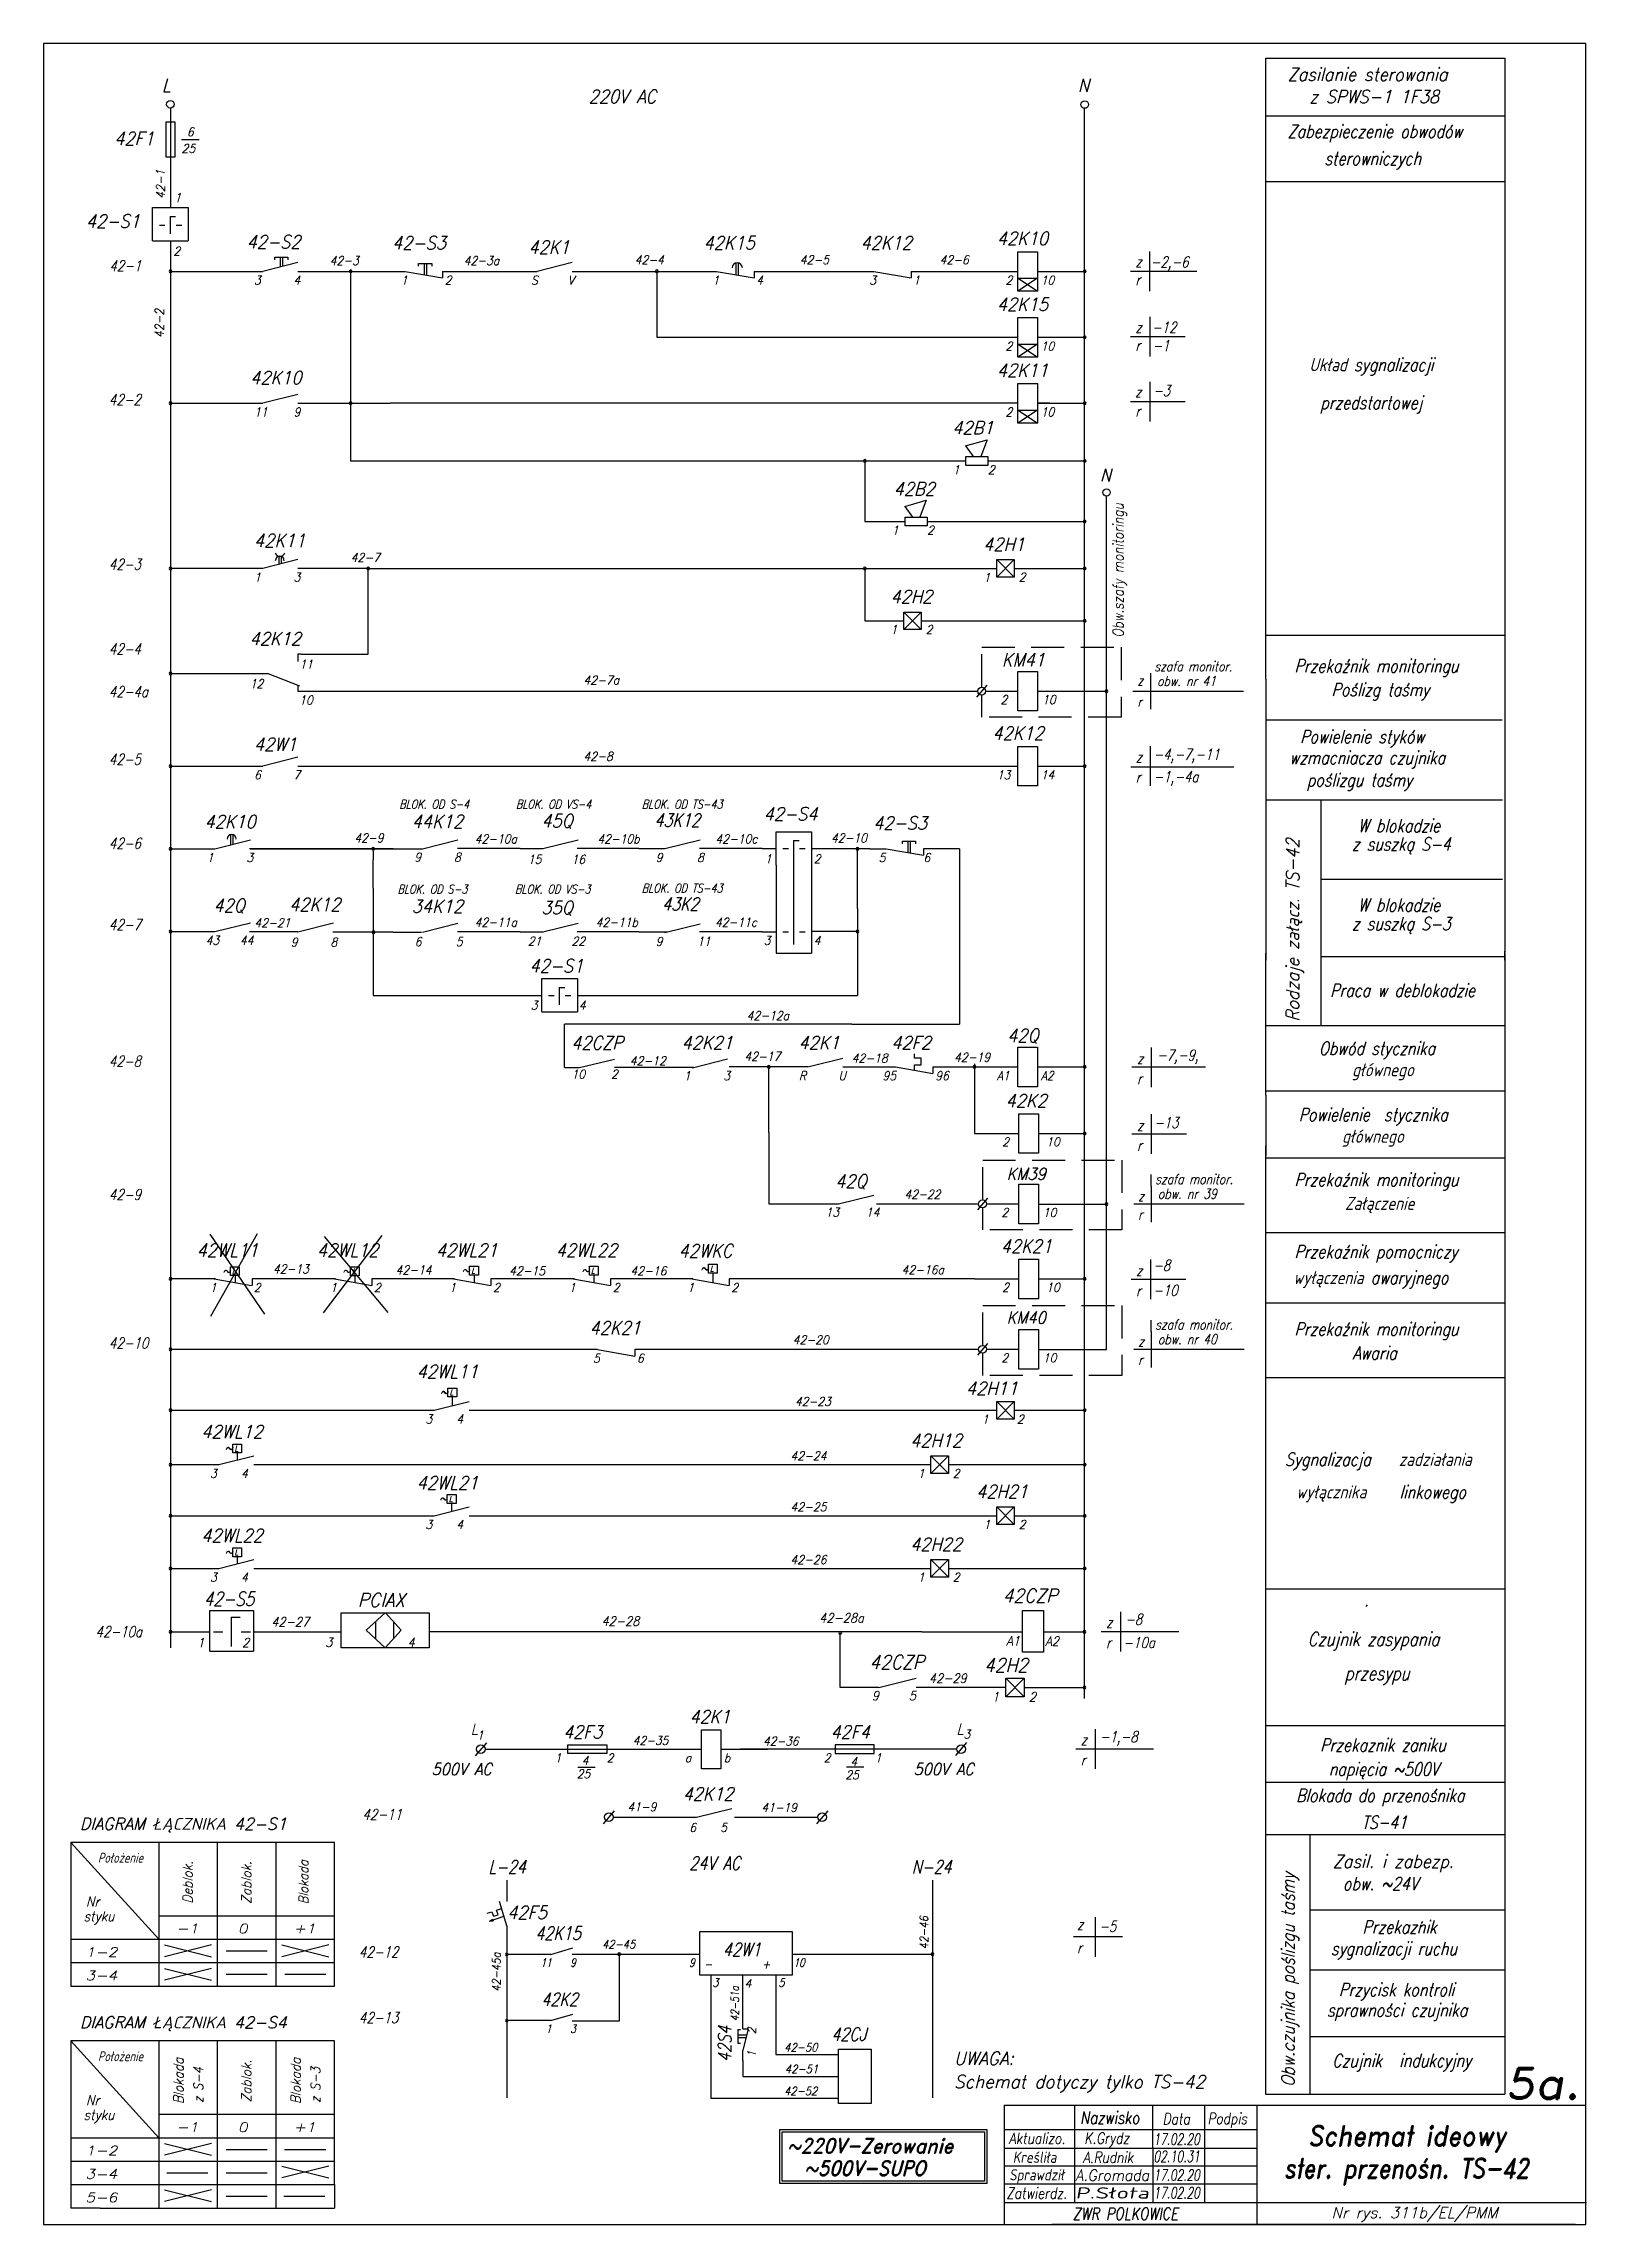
# Model space of a CAD drawing. Extents: x 0 to 1645, y 0 to 420.
# Drawn here: x 0 to 297.1, y 0 to 420 of the extents above; entities outside this region: 2.
import ezdxf
from ezdxf.enums import TextEntityAlignment as Align

# ---------------------------------------------------------------- set-up
doc = ezdxf.new("R2010")
doc.units = 0
doc.header["$MEASUREMENT"] = 0
doc.linetypes.add('DASHED2', pattern=[9.525, 6.35, -3.175])
doc.layers.get('0').update_dxf_attribs({"linetype": 'CONTINUOUS'})
doc.layers.add('LINIE', color=4, linetype='CONTINUOUS')
doc.layers.add('STYKI', color=4, linetype='CONTINUOUS')
doc.styles.add('ROMAND', font='romand', dxfattribs={"width": 0.9, "oblique": 15, "height": 3.5})
doc.styles.add('ROMANS', font='romans', dxfattribs={"width": 0.9, "oblique": 15, "height": 1.5})

msp = doc.modelspace()

# ---------------------------------------------------------------- texts
at = {"color": 7, "lineweight": 30}
for s, height, style, oblique, width, p in [('L', 2.54, 'ROMAND', 15, 0.9, (22.79, 410.69)), ('N', 2.54, 'ROMAND', 15, 0.9, (199.15, 410.69)), ('Zasilanie sterowania', 2.508, 'ROMANS', 15, 0.9, (239.58, 412.81)), ('220V AC', 2.539, 'ROMAND', 15, 0.9, (104.95, 408.56)), ('z SPWS-1 1F38', 2.508, 'ROMANS', 15, 0.9, (243.76, 408.54)), ('6', 1.69, 'ROMANS', 15, 0.9, (27.59, 402.17)), ('Zabezpieczenie obwodów', 2.508, 'ROMANS', 15, 0.8, (239.58, 401.84)), ('42F1', 2.539, 'ROMAND', 15, 0.9, (13.61, 400.47)), ('25', 1.693, 'ROMANS', 15, 0.9, (26.57, 398.97)), ('sterowniczych', 2.508, 'ROMANS', 15, 0.8, (246.67, 396.62)), ('1', 1.69, 'ROMANS', 15, 0.9, (25.16, 389.49)), ('42-S1', 2.539, 'ROMAND', 15, 0.9, (8.14, 384.54)), ('42-S2', 2.539, 'ROMAND', 15, 0.9, (39.09, 380.55)), ('42-S3', 2.539, 'ROMAND', 15, 0.9, (67.09, 380.37)), ('42K15', 2.539, 'ROMAND', 15, 0.9, (127.08, 380.37)), ('42K12', 2.539, 'ROMAND', 15, 0.9, (157.32, 380.37)), ('42K10', 2.539, 'ROMAND', 15, 0.9, (183.56, 381.22)), ('42-1', 2.09, 'ROMANS', 15, 0.8, (12.65, 376.15)), ('2', 1.69, 'ROMANS', 15, 0.9, (24.99, 379.2)), ('42-3', 1.693, 'ROMANS', 15, 0.9, (55.08, 377.35)), ('42-3a', 1.693, 'ROMANS', 15, 0.9, (80.89, 377.35)), ('42K1', 2.539, 'ROMAND', 15, 0.9, (93.36, 379.52)), ('42-4', 1.693, 'ROMANS', 15, 0.9, (113.84, 377.53)), ('42-5', 1.693, 'ROMANS', 15, 0.9, (145.64, 377.53)), ('42-6', 1.693, 'ROMANS', 15, 0.9, (172.55, 377.53)), ('z', 2.09, 'ROMANS', 15, 0.8, (210.28, 376.94)), ('-2,-6', 2.09, 'ROMANS', 15, 0.8, (213.19, 376.9)), ('3', 1.69, 'ROMANS', 15, 0.9, (40.51, 373.6)), ('4', 1.69, 'ROMANS', 15, 0.9, (48.13, 373.6)), ('1', 1.69, 'ROMANS', 15, 0.9, (68.78, 373.6)), ('2', 1.69, 'ROMANS', 15, 0.9, (77.25, 373.6)), ('S', 1.69, 'ROMANS', 15, 0.9, (93.87, 373.6)), ('V', 1.69, 'ROMANS', 15, 0.9, (100.97, 373.6)), ('1', 1.69, 'ROMANS', 15, 0.9, (128.78, 373.6)), ('4', 1.69, 'ROMANS', 15, 0.9, (137.24, 373.6)), ('3', 1.69, 'ROMANS', 15, 0.9, (159.01, 373.6)), ('1', 1.69, 'ROMANS', 15, 0.9, (167.48, 373.6)), ('2', 1.69, 'ROMANS', 15, 0.9, (185.25, 373.6)), ('10', 1.693, 'ROMANS', 15, 0.9, (192.02, 373.6)), ('r', 2.09, 'ROMANS', 15, 0.8, (210.28, 373.47)), ('42K15', 2.539, 'ROMAND', 15, 0.9, (183.56, 368.52)), ('z', 2.09, 'ROMANS', 15, 0.8, (210.28, 364.3)), ('-12', 2.09, 'ROMANS', 15, 0.8, (213.42, 364.3)), ('2', 1.69, 'ROMANS', 15, 0.9, (185.25, 360.9)), ('10', 1.693, 'ROMANS', 15, 0.9, (192.02, 360.9)), ('r', 2.09, 'ROMANS', 15, 0.8, (210.28, 360.83)), ('-1', 2.09, 'ROMANS', 15, 0.8, (213.52, 360.78)), ('42K11', 2.539, 'ROMAND', 15, 0.9, (183.56, 355.82)), ('Układ sygnalizacji', 2.508, 'ROMANS', 15, 0.8, (243.76, 356.91)), ('42K10', 2.539, 'ROMAND', 15, 0.9, (39.78, 354.4)), ('z', 2.09, 'ROMANS', 15, 0.8, (210.17, 351.88)), ('-3', 2.09, 'ROMANS', 15, 0.8, (213.64, 352.11)), ('42-2', 2.09, 'ROMANS', 15, 0.8, (12.57, 350.4)), ('11', 1.693, 'ROMANS', 15, 0.9, (40.51, 348.21)), ('9', 1.69, 'ROMANS', 15, 0.9, (48.13, 348.21)), ('2', 1.69, 'ROMANS', 15, 0.9, (185.25, 348.21)), ('10', 1.693, 'ROMANS', 15, 0.9, (192.02, 348.21)), ('r', 2.09, 'ROMANS', 15, 0.8, (210.28, 348.2)), ('przedstartowej', 2.508, 'ROMANS', 15, 0.8, (245.85, 349.59)), ('42B1', 2.539, 'ROMAND', 15, 0.9, (174.99, 344.76)), ('1    ', 1.693, 'ROMANS', 15, 0.9, (175.09, 337.08)), ('2', 1.69, 'ROMANS', 15, 0.9, (181.86, 337.08)), ('N', 2.43, 'ROMAND', 15, 0.9, (203.45, 335.65)), ('42B2', 2.539, 'ROMAND', 15, 0.9, (163.7, 332.98)), ('42K11', 2.539, 'ROMAND', 15, 0.9, (40.51, 323.03)), ('1    ', 1.693, 'ROMANS', 15, 0.9, (163.37, 325.43)), ('2', 1.69, 'ROMANS', 15, 0.9, (170.14, 325.43)), ('42H1', 2.539, 'ROMAND', 15, 0.9, (180.91, 322.31)), ('42-3', 2.09, 'ROMANS', 15, 0.8, (12.57, 318.68)), ('42-7', 1.693, 'ROMANS', 15, 0.9, (59.13, 320.2)), ('1', 1.69, 'ROMANS', 15, 0.9, (40.51, 316.39)), ('3', 1.69, 'ROMANS', 15, 0.9, (48.13, 316.39)), ('1    ', 1.693, 'ROMANS', 15, 0.9, (181.02, 316.32)), ('2', 1.69, 'ROMANS', 15, 0.9, (187.79, 316.39)), ('42H2', 2.539, 'ROMAND', 15, 0.9, (163.1, 312.23)), ('42K12', 2.539, 'ROMAND', 15, 0.9, (39.66, 304.12)), ('1    ', 1.693, 'ROMANS', 15, 0.9, (163.1, 306.3)), ('2', 1.69, 'ROMANS', 15, 0.9, (169.87, 306.3)), ('42-4', 2.09, 'ROMANS', 15, 0.8, (12.57, 302.38)), ('KM41', 2.539, 'ROMAND', 15, 0.9, (184.51, 300.06)), ('11', 1.693, 'ROMANS', 15, 0.9, (49.26, 299.64)), ('42-7a', 1.693, 'ROMANS', 15, 0.9, (103.98, 296.57)), ('szafa monitor.', 1.9, 'ROMANS', 15, 0.8, (213.92, 299.11)), ('Przekaźnik monitoringu', 2.508, 'ROMANS', 15, 0.8, (240.9, 298.91)), ('42-4a', 2.09, 'ROMANS', 15, 0.8, (12.57, 294.13)), ('12', 1.693, 'ROMANS', 15, 0.9, (39.7, 295.88)), ('10', 1.69, 'ROMANS', 15, 0.9, (49.22, 292.73)), ('2', 1.69, 'ROMANS', 15, 0.9, (184.3, 292.81)), ('10', 1.693, 'ROMANS', 15, 0.9, (192.29, 292.81)), ('z', 1.9, 'ROMANS', 15, 0.8, (210.64, 296.38)), ('obw. nr 41', 1.9, 'ROMANS', 15, 0.8, (214.43, 296.29)), ('Poślizg taśmy', 2.508, 'ROMANS', 15, 0.8, (248.02, 294.33)), ('r', 1.9, 'ROMANS', 15, 0.8, (210.64, 292.31)), ('42W1', 2.539, 'ROMAND', 15, 0.9, (40.51, 283.79)), ('42K12', 2.539, 'ROMAND', 15, 0.9, (182.71, 285.94)), ('Powielenie styków', 2.508, 'ROMANS', 15, 0.8, (241.98, 285.29)), ('42-5', 2.09, 'ROMANS', 15, 0.8, (12.57, 281.13)), ('42-8', 1.693, 'ROMANS', 15, 0.9, (103.98, 281.89)), ('z', 2.09, 'ROMANS', 15, 0.8, (210.34, 281.55)), ('-4,-7,-11', 2.09, 'ROMANS', 15, 0.8, (213.74, 282.06)), ('wzmacniacza czujnika', 2.508, 'ROMANS', 15, 0.8, (239.9, 281.23)), ('6', 1.69, 'ROMANS', 15, 0.9, (40.54, 278.32)), ('7', 1.69, 'ROMANS', 15, 0.9, (48.13, 278.32)), ('13', 1.693, 'ROMANS', 15, 0.9, (183.56, 278.32)), ('14', 1.693, 'ROMANS', 15, 0.9, (192.02, 278.32)), ('r', 2.09, 'ROMANS', 15, 0.8, (210.34, 277.7)), ('-1,-4a', 2.09, 'ROMANS', 15, 0.8, (213.74, 277.76)), ('poślizgu taśmy', 2.508, 'ROMANS', 15, 0.8, (243.27, 276.93)), ('BLOK. OD S-4', 1.6929, 'ROMANS', 15, 0.8, (68.48, 272.67)), ('BLOK. OD VS-4', 1.6929, 'ROMANS', 15, 0.8, (90.95, 272.67)), ('BLOK. OD TS-43', 1.6929, 'ROMANS', 15, 0.8, (115.2, 272.67)), ('42K10', 2.539, 'ROMAND', 15, 0.9, (30.96, 268.89)), ('44K12', 2.539, 'ROMAND', 15, 0.9, (70.88, 268.93)), ('45Q', 2.539, 'ROMAND', 15, 0.9, (95.85, 269.06)), ('43K12', 2.539, 'ROMAND', 15, 0.8, (117.62, 269.19)), ('42-S4', 2.539, 'ROMAND', 15, 0.9, (138.65, 270.37)), ('42-S3', 2.539, 'ROMAND', 15, 0.9, (159.74, 268.62)), ('W blokadzie ', 2.508, 'ROMANS', 15, 0.8, (253.11, 268.12)), ('42-6', 2.09, 'ROMANS', 15, 0.8, (12.57, 264.94)), ('42-9', 1.693, 'ROMANS', 15, 0.9, (59.83, 266.17)), ('42-10a', 1.693, 'ROMANS', 15, 0.9, (83, 265.98)), ('42-10b', 1.693, 'ROMANS', 15, 0.9, (106.63, 265.98)), ('42-10c', 1.693, 'ROMANS', 15, 0.9, (129.38, 265.98)), ('42-10', 1.693, 'ROMANS', 15, 0.9, (151.64, 266.17)), ('z suszką S-4 ', 2.508, 'ROMANS', 15, 0.8, (251.96, 264.57)), ('1', 1.69, 'ROMANS', 15, 0.9, (31.43, 262.4)), ('3', 1.69, 'ROMANS', 15, 0.9, (39.05, 262.4)), ('9', 1.69, 'ROMANS', 15, 0.9, (71.38, 262.46)), ('8', 1.69, 'ROMANS', 15, 0.9, (79.04, 262.46)), ('15', 1.693, 'ROMANS', 15, 0.9, (93.25, 262.05)), ('16', 1.693, 'ROMANS', 15, 0.9, (101.66, 262.05)), ('9', 1.69, 'ROMANS', 15, 0.9, (117.88, 262.41)), ('8', 1.69, 'ROMANS', 15, 0.9, (125.85, 262.41)), ('1', 1.69, 'ROMANS', 15, 0.9, (138.91, 262.14)), ('2', 1.69, 'ROMANS', 15, 0.9, (148.31, 262.14)), ('5', 1.69, 'ROMANS', 15, 0.9, (160.81, 262.4)), ('6', 1.69, 'ROMANS', 15, 0.9, (169.43, 262.4)), ('BLOK. OD S-3', 1.6929, 'ROMANS', 15, 0.8, (68.15, 256.32)), ('BLOK. OD VS-3', 1.6929, 'ROMANS', 15, 0.8, (90.8, 256.32)), ('BLOK. OD TS-43', 1.6929, 'ROMANS', 15, 0.8, (115.2, 256.51)), ('42Q', 2.539, 'ROMAND', 15, 0.9, (32.68, 252.75)), ('42K12', 2.539, 'ROMAND', 15, 0.9, (47.28, 252.93)), ('34K12', 2.539, 'ROMAND', 15, 0.9, (70.88, 252.58)), ('35Q', 2.539, 'ROMAND', 15, 0.9, (95.85, 252.33)), ('43K2', 2.539, 'ROMAND', 15, 0.8, (119.1, 253.03)), ('W blokadzie ', 2.508, 'ROMANS', 15, 0.8, (253.11, 252.84)), ('42-7', 2.09, 'ROMANS', 15, 0.8, (12.57, 249.26)), ('43', 1.693, 'ROMANS', 15, 0.9, (31.2, 246.45)), ('44', 1.693, 'ROMANS', 15, 0.9, (37.8, 246.45)), ('42-21', 1.693, 'ROMANS', 15, 0.9, (40.6, 249.83)), ('6', 1.69, 'ROMANS', 15, 0.9, (71.46, 246.19)), ('5', 1.69, 'ROMANS', 15, 0.9, (79.38, 246.19)), ('42-11a', 1.693, 'ROMANS', 15, 0.9, (83, 249.92)), ('21', 1.693, 'ROMANS', 15, 0.9, (93.25, 246.29)), ('22', 1.693, 'ROMANS', 15, 0.9, (101.66, 246.29)), ('42-11b', 1.693, 'ROMANS', 15, 0.9, (106.3, 249.92)), ('9', 1.69, 'ROMANS', 15, 0.9, (117.88, 246.25)), ('11', 1.693, 'ROMANS', 15, 0.9, (125.85, 246.25)), ('42-11c', 1.693, 'ROMANS', 15, 0.9, (129.29, 249.92)), ('3', 1.69, 'ROMANS', 15, 0.9, (138.66, 246.44)), ('4', 1.69, 'ROMANS', 15, 0.9, (148.31, 246.44)), ('z suszką S-3', 2.508, 'ROMANS', 15, 0.8, (251.96, 249.24)), ('9', 1.69, 'ROMANS', 15, 0.9, (47.59, 246.1)), ('8', 1.69, 'ROMANS', 15, 0.9, (55.24, 246.1)), ('42-S1', 2.539, 'ROMAND', 15, 0.9, (93.55, 241.13)), ('3', 1.69, 'ROMANS', 15, 0.9, (93.81, 233.95)), ('4', 1.69, 'ROMANS', 15, 0.9, (103.08, 233.95)), ('Praca w deblokadzie ', 2.508, 'ROMANS', 15, 0.8, (247.72, 236.41)), ('42-12a', 1.693, 'ROMANS', 15, 0.9, (135.4, 231.94)), ('42CZP', 2.539, 'ROMAND', 15, 0.9, (101.58, 226.29)), ('42K21', 2.539, 'ROMAND', 15, 0.9, (122.85, 226.31)), ('42K1', 2.539, 'ROMAND', 15, 0.9, (145.35, 226.31)), ('42F2', 2.539, 'ROMAND', 15, 0.9, (163.24, 226.31)), ('42Q', 2.539, 'ROMAND', 15, 0.9, (185.56, 227.7)), ('Obwód stycznika', 2.508, 'ROMANS', 15, 0.8, (245.6, 225.25)), ('42-8', 2.09, 'ROMANS', 15, 0.8, (12.57, 222.97)), ('42-12', 1.693, 'ROMANS', 15, 0.9, (112.9, 223.25)), ('42-17', 1.693, 'ROMANS', 15, 0.9, (134.96, 224.1)), ('42-18', 1.693, 'ROMANS', 15, 0.9, (155.62, 223.77)), ('42-19', 1.693, 'ROMANS', 15, 0.9, (175.36, 223.93)), ('z', 2.09, 'ROMANS', 15, 0.8, (210.56, 223.5)), ('-7,-9,', 2.09, 'ROMANS', 15, 0.8, (214.41, 224.15)), ('głównego', 2.508, 'ROMANS', 15, 0.8, (251.99, 221.12)), ('10', 1.693, 'ROMANS', 15, 0.9, (101.66, 220.68)), ('2', 1.69, 'ROMANS', 15, 0.9, (109.28, 220.68)), ('1', 1.69, 'ROMANS', 15, 0.9, (123.27, 220.38)), ('3', 1.69, 'ROMANS', 15, 0.9, (130.89, 220.38)), ('R', 1.69, 'ROMANS', 15, 0.9, (145.47, 220.38)), ('U', 1.69, 'ROMANS', 15, 0.9, (153.09, 220.38)), ('95', 1.693, 'ROMANS', 15, 0.9, (161.55, 220.38)), ('96', 1.693, 'ROMANS', 15, 0.9, (171.71, 220.38)), ('A1', 1.693, 'ROMANS', 15, 0.9, (183.56, 220.38)), ('A2', 1.693, 'ROMANS', 15, 0.9, (192.02, 220.38)), ('r', 2.09, 'ROMANS', 15, 0.8, (210.56, 219.62)), ('42K2', 2.539, 'ROMAND', 15, 0.9, (185.25, 215.14)), ('Powielenie  stycznika', 2.508, 'ROMANS', 15, 0.8, (241.69, 212.48)), ('z', 2.09, 'ROMANS', 15, 0.8, (210.56, 210.64)), ('-13', 2.09, 'ROMANS', 15, 0.8, (213.84, 211.15)), ('głównego', 2.508, 'ROMANS', 15, 0.8, (250.05, 208.31)), ('2', 1.69, 'ROMANS', 15, 0.9, (184.61, 207.63)), ('10', 1.693, 'ROMANS', 15, 0.9, (193.08, 207.63)), ('r', 2.09, 'ROMANS', 15, 0.8, (210.56, 206.76)), ('42Q', 2.539, 'ROMAND', 15, 0.9, (152.44, 199.64)), ('KM39', 2.308, 'ROMAND', 15, 0.9, (185.44, 201.16)), ('szafa monitor.', 1.9, 'ROMANS', 15, 0.8, (214.08, 200.35)), ('Przekaźnik monitoringu', 2.508, 'ROMANS', 15, 0.8, (240.9, 199.95)), ('42-9', 2.09, 'ROMANS', 15, 0.8, (12.57, 197.29)), ('42-22', 1.693, 'ROMANS', 15, 0.9, (165.79, 197.54)), ('z', 1.9, 'ROMANS', 15, 0.8, (210.8, 197.08)), ('obw. nr 39', 1.9, 'ROMANS', 15, 0.8, (214.59, 197.53)), ('Załączenie', 2.508, 'ROMANS', 15, 0.8, (250.62, 195.38)), ('13', 1.693, 'ROMANS', 15, 0.9, (150.58, 194.09)), ('14', 1.693, 'ROMANS', 15, 0.9, (158.36, 194.09)), ('2', 1.69, 'ROMANS', 15, 0.9, (184.46, 194.05)), ('10', 1.693, 'ROMANS', 15, 0.9, (192.44, 194.05)), ('r', 1.9, 'ROMANS', 15, 0.8, (210.8, 193.55)), ('42K21', 2.539, 'ROMAND', 15, 0.9, (184.31, 187.12)), ('42WL11', 2.539, 'ROMAND', 15, 0.9, (29.46, 186.36)), ('42-13', 1.693, 'ROMANS', 15, 0.9, (44.16, 183.16)), ('42WL12', 2.539, 'ROMAND', 15, 0.9, (52.62, 186.35)), ('42WL21', 2.539, 'ROMAND', 15, 0.9, (75.55, 186.35)), ('42WL22', 2.539, 'ROMAND', 15, 0.9, (98.61, 186.35)), ('42WKC', 2.539, 'ROMAND', 15, 0.9, (122.27, 186.24)), ('-8', 2.09, 'ROMANS', 15, 0.8, (213.67, 183.66)), ('Przekaźnik pomocniczy', 2.508, 'ROMANS', 15, 0.8, (240.9, 186.1)), ('1', 1.69, 'ROMANS', 15, 0.9, (32, 179.58)), ('~', 1.69, 'ROMANS', 15, 0.9, (34.4, 182.84)), ('L', 1.1, 'ROMANS', 15, 0.9, (36.29, 183.02)), ('2', 1.69, 'ROMANS', 15, 0.9, (40.47, 179.58)), ('1', 1.69, 'ROMANS', 15, 0.9, (55.16, 179.58)), ('~', 1.69, 'ROMANS', 15, 0.9, (57.5, 182.83)), ('L', 1.1, 'ROMANS', 15, 0.9, (59.39, 183.01)), ('2', 1.69, 'ROMANS', 15, 0.9, (63.62, 179.58)), ('42-14', 1.693, 'ROMANS', 15, 0.9, (67.78, 182.97)), ('1', 1.69, 'ROMANS', 15, 0.9, (78.09, 179.58)), ('~', 1.69, 'ROMANS', 15, 0.9, (80.48, 182.95)), ('L', 1.1, 'ROMANS', 15, 0.9, (82.38, 183.13)), ('2', 1.69, 'ROMANS', 15, 0.9, (86.55, 179.58)), ('42-15', 1.693, 'ROMANS', 15, 0.9, (89.65, 182.8)), ('1', 1.69, 'ROMANS', 15, 0.9, (101.15, 179.58)), ('~', 1.69, 'ROMANS', 15, 0.9, (103.55, 182.95)), ('L', 1.1, 'ROMANS', 15, 0.9, (105.44, 183.13)), ('2', 1.69, 'ROMANS', 15, 0.9, (109.61, 179.58)), ('42-16', 1.693, 'ROMANS', 15, 0.9, (113.01, 182.8)), ('1', 1.69, 'ROMANS', 15, 0.9, (123.96, 179.58)), ('~', 1.69, 'ROMANS', 15, 0.9, (126.46, 183.32)), ('L', 1.1, 'ROMANS', 15, 0.9, (128.35, 183.51)), ('2', 1.69, 'ROMANS', 15, 0.9, (132.43, 179.58)), ('42-16a', 1.693, 'ROMANS', 15, 0.9, (165.23, 183.01)), ('2', 1.69, 'ROMANS', 15, 0.9, (184.61, 179.62)), ('10', 1.693, 'ROMANS', 15, 0.9, (193.08, 179.62)), ('z', 2.09, 'ROMANS', 15, 0.8, (210.39, 182.66)), ('-10', 2.09, 'ROMANS', 15, 0.8, (213.67, 178.84)), ('wyłączenia awaryjnego', 2.508, 'ROMANS', 15, 0.8, (240.68, 181.09)), ('r', 2.09, 'ROMANS', 15, 0.8, (210.39, 178.78)), ('42K21', 2.539, 'ROMAND', 15, 0.9, (105.13, 171.39)), ('KM40', 2.308, 'ROMAND', 15, 0.9, (185.44, 173.48)), ('szafa monitor.', 1.9, 'ROMANS', 15, 0.8, (214.08, 172.35)), ('Przekaźnik monitoringu', 2.508, 'ROMANS', 15, 0.8, (240.9, 171.17)), ('42-10', 2.09, 'ROMANS', 15, 0.8, (12.57, 168.69)), ('42-20', 1.693, 'ROMANS', 15, 0.9, (144.27, 169.53)), ('z', 1.9, 'ROMANS', 15, 0.8, (210.8, 169.07)), ('obw. nr 40', 1.9, 'ROMANS', 15, 0.8, (214.59, 169.52)), ('Awaria', 2.508, 'ROMANS', 15, 0.8, (252.06, 166.59)), ('42WL11', 2.539, 'ROMAND', 15, 0.9, (71.83, 162.99)), ('5', 1.69, 'ROMANS', 15, 0.9, (105.8, 165.97)), ('6', 1.69, 'ROMANS', 15, 0.9, (114.26, 165.97)), ('2', 1.69, 'ROMANS', 15, 0.9, (184.46, 166.04)), ('10', 1.693, 'ROMANS', 15, 0.9, (192.44, 166.04)), ('r', 1.9, 'ROMANS', 15, 0.8, (210.8, 165.55)), ('~', 1.69, 'ROMANS', 15, 0.9, (76.3, 159.48)), ('L', 1.1, 'ROMANS', 15, 0.9, (78.19, 159.67)), ('  42H11', 2.539, 'ROMAND', 15, 0.9, (174.48, 159.74)), ('3    4', 1.693, 'ROMANS', 15, 0.9, (73.52, 154.26)), ('42-23', 1.693, 'ROMANS', 15, 0.9, (144.69, 157.64)), ('1    ', 1.693, 'ROMANS', 15, 0.9, (180.68, 154.23)), ('2', 1.69, 'ROMANS', 15, 0.9, (187.45, 154.23)), ('42WL12', 2.539, 'ROMAND', 15, 0.9, (30.35, 151.39)), ('42H12', 2.539, 'ROMAND', 15, 0.9, (166.87, 149.7)), ('~', 1.69, 'ROMANS', 15, 0.9, (34.86, 148.69)), ('L', 1.1, 'ROMANS', 15, 0.9, (36.76, 148.88)), ('42-24', 1.693, 'ROMANS', 15, 0.9, (143.84, 147.16)), ('Sygnalizacja', 2.508, 'ROMANS', 15, 0.8, (239.05, 146.08)), ('zadziałania', 2.508, 'ROMANS', 15, 0.8, (261, 146.08)), ('3    4', 1.693, 'ROMANS', 15, 0.9, (32.04, 143.78)), ('42WL21', 2.539, 'ROMAND', 15, 0.9, (71.83, 141.56)), ('1    ', 1.693, 'ROMANS', 15, 0.9, (168.32, 143.78)), ('2', 1.69, 'ROMANS', 15, 0.9, (175.09, 143.78)), ('~', 1.69, 'ROMANS', 15, 0.9, (76.16, 138.98)), ('L', 1.1, 'ROMANS', 15, 0.9, (78.05, 139.17)), ('42-25', 1.693, 'ROMANS', 15, 0.9, (143.84, 137.33)), ('42H21', 2.539, 'ROMAND', 15, 0.9, (179.57, 139.87)), ('wyłącznika', 2.508, 'ROMANS', 15, 0.8, (241.25, 139.81)), ('linkowego', 2.508, 'ROMANS', 15, 0.8, (261.11, 139.81)), ('3    4', 1.693, 'ROMANS', 15, 0.9, (73.52, 133.94)), ('1    ', 1.693, 'ROMANS', 15, 0.9, (181.02, 133.94)), ('2', 1.69, 'ROMANS', 15, 0.9, (187.79, 133.94)), ('42WL22', 2.539, 'ROMAND', 15, 0.9, (30.35, 131.4)), ('42H22', 2.539, 'ROMAND', 15, 0.9, (166.87, 129.71)), ('~', 1.69, 'ROMANS', 15, 0.9, (34.86, 128.7)), ('L', 1.1, 'ROMANS', 15, 0.9, (36.76, 128.89)), ('42-26', 1.693, 'ROMANS', 15, 0.9, (143.84, 127.17)), ('42-S5', 2.673, 'ROMAND', 15, 0.8, (30.83, 119.15)), ('3    4', 1.693, 'ROMANS', 15, 0.9, (32.04, 123.79)), ('1    ', 1.693, 'ROMANS', 15, 0.9, (168.32, 123.79)), ('2', 1.69, 'ROMANS', 15, 0.9, (175.09, 123.79)), ('42CZP', 2.673, 'ROMAND', 15, 0.9, (184.7, 119.75)), ('PCIAX', 2.673, 'ROMAND', 15, 0.9, (60.49, 118.92)), ('42-28a', 1.782, 'ROMANS', 15, 0.9, (149.36, 115.91)), ('42-10a', 2.09, 'ROMANS', 15, 0.8, (10, 113.11)), ('42-27', 1.782, 'ROMANS', 15, 0.9, (43.84, 115.14)), ('42-28', 1.782, 'ROMANS', 15, 0.9, (107.43, 115.3)), ('z', 2.09, 'ROMANS', 15, 0.8, (204.63, 114.88)), ('-8', 2.09, 'ROMANS', 15, 0.8, (208.27, 115.47)), ('Czujnik zasypania', 2.64, 'ROMANS', 15, 0.8, (243.42, 111.42)), ('1      2', 1.782, 'ROMANS', 15, 0.9, (29.56, 111.14)), ('3            4', 1.782, 'ROMANS', 15, 0.9, (54.24, 111.21)), ('42CZP', 2.673, 'ROMAND', 15, 0.9, (159.03, 106.95)), ('A1', 1.782, 'ROMANS', 15, 0.9, (185.4, 111.48)), ('A2', 1.782, 'ROMANS', 15, 0.9, (192.91, 111.44)), ('r', 2.09, 'ROMANS', 15, 0.8, (204.63, 111)), ('-10a', 2.09, 'ROMANS', 15, 0.8, (207.92, 111.01)), ('42-29', 1.782, 'ROMANS', 15, 0.9, (170.48, 104.3)), ('42H2', 2.673, 'ROMAND', 15, 0.9, (181.1, 106.37)), ('przesypu', 2.64, 'ROMANS', 15, 0.8, (250.54, 104.82)), ('9', 1.78, 'ROMANS', 15, 0.9, (159.48, 100.93)), ('5', 1.78, 'ROMANS', 15, 0.9, (166.61, 100.93)), ('1    ', 1.782, 'ROMANS', 15, 0.9, (182.62, 100.72)), ('2', 1.78, 'ROMANS', 15, 0.9, (189.75, 100.72)), ('42K1', 2.508, 'ROMAND', 15, 0.9, (124.39, 96.53)), ('L', 2.09, 'ROMANS', 15, 0.9, (82.25, 94.33)), ('1', 1.67, 'ROMANS', 15, 0.9, (83.45, 93.41)), ('42F3', 2.508, 'ROMAND', 15, 0.9, (100.03, 93.6)), ('42-35', 1.672, 'ROMANS', 15, 0.9, (113.47, 92.35)), ('42-36', 1.672, 'ROMANS', 15, 0.9, (138.55, 92.24)), ('42F4', 2.508, 'ROMAND', 15, 0.9, (151.56, 93.6)), ('L', 2.09, 'ROMANS', 15, 0.9, (175.81, 94.35)), ('3', 1.67, 'ROMANS', 15, 0.9, (177.15, 93.55)), ('z', 2.09, 'ROMANS', 15, 0.8, (199.75, 92.3)), ('-1,-8', 2.09, 'ROMANS', 15, 0.8, (203.39, 92.88)), ('Przekaznik zaniku', 2.508, 'ROMANS', 15, 0.8, (245.84, 91.07)), ('500V AC', 2.257, 'ROMANS', 15, 0.9, (74.73, 86.55)), ('1', 1.67, 'ROMANS', 15, 0.9, (98.42, 89)), ('4', 1.67, 'ROMANS', 15, 0.9, (103.64, 88.51)), ('2', 1.67, 'ROMANS', 15, 0.9, (108.45, 89)), ('a', 1.67, 'ROMANS', 15, 0.9, (123.5, 89)), ('b', 1.67, 'ROMANS', 15, 0.9, (131.02, 89)), ('2', 1.67, 'ROMANS', 15, 0.9, (150.25, 89.02)), ('4', 1.67, 'ROMANS', 15, 0.9, (155.37, 88.29)), ('1', 1.67, 'ROMANS', 15, 0.9, (160.07, 89.02)), ('500V AC', 2.257, 'ROMANS', 15, 0.9, (167.55, 86.55)), ('r', 2.09, 'ROMANS', 15, 0.8, (199.75, 88.42)), ('napięcia ~500V', 2.508, 'ROMANS', 15, 0.8, (247.5, 86.42)), ('25', 1.672, 'ROMANS', 15, 0.9, (102.67, 85.94)), ('42K12', 2.508, 'ROMAND', 15, 0.9, (123.08, 81.66)), ('25', 1.672, 'ROMANS', 15, 0.9, (154.4, 85.73)), ('42-11', 2.09, 'ROMANS', 15, 0.8, (61.4, 77.9)), ('41-9', 1.672, 'ROMANS', 15, 0.9, (112.44, 79.57)), ('41-19', 1.672, 'ROMANS', 15, 0.9, (138.24, 79.46)), ('Blokada do przenośnika', 2.508, 'ROMANS', 15, 0.8, (241.2, 81.35)), ('6    5', 1.693, 'ROMANS', 15, 0.9, (124.34, 75.61)), ('TS-41', 2.508, 'ROMANS', 15, 0.8, (253.8, 76.17)), ('Położenie', 1.9, 'ROMANS', 15, 0.75, (10.45, 69.66)), ('L-24', 2.539, 'ROMAND', 15, 0.8, (85.64, 67.6)), ('24V AC', 2.539, 'ROMAND', 15, 0.8, (124.33, 68.31)), ('N-24', 2.539, 'ROMAND', 15, 0.8, (167.17, 67.6)), ('Zasil. i zabezp.', 2.508, 'ROMANS', 15, 0.9, (248.27, 68.66)), ('Nr', 1.9, 'ROMANS', 15, 0.9, (8.17, 61.22)), ('obw. ~24V', 2.508, 'ROMANS', 15, 0.8, (250.2, 64.36)), ('styku', 1.9, 'ROMANS', 15, 0.9, (7.7, 58.39)), ('42F5', 2.539, 'ROMAND', 15, 0.9, (89.28, 58.81)), ('-1', 1.806, 'ROMANS', 15, 1.2, (25.55, 56.07)), ('0', 1.81, 'ROMANS', 15, 1.2, (37.4, 56.07)), ('+1', 1.806, 'ROMANS', 15, 1.2, (48.12, 56.07)), ('42K15', 2.539, 'ROMAND', 15, 0.8, (94.66, 54.8)), ('42-45', 1.567, 'ROMANS', 15, 0.9, (107.54, 53.15)), ('z', 2.09, 'ROMANS', 15, 0.8, (199.03, 56.75)), ('-5', 2.09, 'ROMANS', 15, 0.8, (203.26, 56.36)), ('Przekaznik ', 2.508, 'ROMANS', 15, 0.8, (253.96, 56.02)), ('1-2', 1.806, 'ROMANS', 15, 1.2, (8.06, 51.55)), ('42-12', 2.09, 'ROMANS', 15, 0.8, (60.72, 51.43)), ('11', 1.567, 'ROMANS', 15, 0.8, (95.68, 49.63)), ('9', 1.57, 'ROMANS', 15, 0.8, (101.42, 49.63)), ('9', 1.57, 'ROMANS', 15, 0.8, (124.31, 49.63)), ('-         +', 1.5675, 'ROMANS', 15, 0.9, (127.18, 49.29)), ('42W1', 2.539, 'ROMAND', 15, 0.8, (130.8, 51.67)), ('10', 1.567, 'ROMANS', 15, 0.8, (144.41, 49.63)), ('r', 2.09, 'ROMANS', 15, 0.8, (199.03, 52.24)), ('sygnalizacji ruchu', 2.508, 'ROMANS', 15, 0.8, (247.91, 51.87)), ('3-4', 1.806, 'ROMANS', 15, 1.2, (8.05, 47.04)), ('3', 1.57, 'ROMANS', 15, 0.9, (128.78, 45.78)), ('5', 1.57, 'ROMANS', 15, 0.9, (141.49, 45.78)), ('Przycisk kontroli', 2.508, 'ROMANS', 15, 0.8, (249.45, 43.96)), ('42K2', 2.539, 'ROMAND', 15, 0.8, (95.82, 42.06)), ('sprawności czujnika', 2.508, 'ROMANS', 15, 0.8, (247.15, 40.01)), ('42-13', 2.09, 'ROMANS', 15, 0.8, (60.72, 38.77)), ('1', 1.57, 'ROMANS', 15, 0.8, (96.72, 36.89)), ('3', 1.57, 'ROMANS', 15, 0.8, (101.42, 36.89)), ('42CJ', 2.539, 'ROMAND', 15, 0.8, (151.68, 35.34)), ('42-50', 1.567, 'ROMANS', 15, 0.9, (142.63, 33.31)), ('Położenie', 1.9, 'ROMANS', 15, 0.75, (10.45, 31.42)), ('42-51', 1.567, 'ROMANS', 15, 0.9, (142.76, 29.13)), ('UWAGA:', 2.5, 'ROMAND', 15, 0.95, (175.32, 30.74)), ('Czujnik ', 2.508, 'ROMANS', 15, 0.8, (248.16, 30.28)), ('indukcyjny', 2.508, 'ROMANS', 15, 0.8, (261.05, 30.31)), ('5a.', 6, 'ROMAND', 10, 1.1, (281.49, 24.15)), ('42-52', 1.567, 'ROMANS', 15, 0.9, (142.59, 24.9)), ('Schemat dotyczy tylko TS-42', 2.5, 'ROMAND', 15, 0.95, (175.32, 26.22)), ('styku', 1.9, 'ROMANS', 15, 0.9, (7.7, 20.15)), ('Nr', 1.9, 'ROMANS', 15, 0.9, (8.17, 22.97)), ('Nazwisko', 2.366, 'ROMANS', 10, 0.8, (199.61, 19.37)), ('Data', 2.156, 'ROMANS', 10, 0.8, (215.53, 19.24)), ('Podpis', 2.156, 'ROMANS', 10, 0.8, (224.16, 19.3)), ('-1', 1.806, 'ROMANS', 15, 1.2, (25.55, 17.83)), ('0', 1.81, 'ROMANS', 15, 1.2, (37.4, 17.83)), ('+1', 1.806, 'ROMANS', 15, 1.2, (48.12, 17.83)), ('Aktualizo.', 2.156, 'ROMANS', 10, 0.8, (185.9, 15.5)), ('K.Grydz', 2.156, 'ROMANS', 10, 0.8, (200.43, 15.54)), ('1-2', 1.806, 'ROMANS', 15, 1.2, (8.06, 13.31)), ('~220V-Zerowanie', 2.85, 'ROMAND', 15, 0.9, (143.14, 13.69)), ('Kreśliła', 2.156, 'ROMANS', 10, 0.8, (186.66, 11.85)), ('A.Rudnik', 2.156, 'ROMANS', 10, 0.8, (200.16, 11.84)), ('3-4', 1.806, 'ROMANS', 15, 1.2, (8.05, 8.8)), ('~500V-SUPO', 2.85, 'ROMAND', 15, 0.9, (146.45, 9.38)), ('Sprawdził', 2.156, 'ROMANS', 10, 0.8, (185.98, 8.48)), ('5-6', 1.806, 'ROMANS', 15, 1.2, (8.05, 4.28)), ('Zatwierdz.', 2.156, 'ROMANS', 10, 0.8, (185.41, 4.92)), ('ZWR POLKOWICE', 2.3177, 'ROMANS', 10, 0.8, (198.16, 0.89))]:
    msp.add_text(s, height=height, dxfattribs=dict(at, style=style, oblique=oblique, width=width)).set_placement(p)
for s, height, style, oblique, width, p in [('42-1', 1.693, 'ROMANS', 15, 0.9, (23.37, 390.09)), ('42-2', 1.693, 'ROMANS', 10, 0.9, (23.13, 363.35)), ('Obw.szafy monitoringu', 2, 'ROMANS', 10, 0.85, (207.94, 305.64)), ('Rodzaje załącz. TS-42', 2.508, 'ROMANS', 15, 0.92, (241.81, 231.68)), ('Deblok.', 1.9, 'ROMANS', 15, 0.9, (28.68, 61.76)), ('Zablok.', 1.9, 'ROMANS', 15, 0.9, (39.99, 61.74)), ('Blokada', 1.806, 'ROMANS', 15, 0.9, (50.95, 61.64)), ('Obw.czujnika poślizgu taśmy', 2.508, 'ROMANS', 15, 0.85, (240.91, 26.51)), ('42-46', 1.567, 'ROMANS', 10, 0.9, (170.33, 53)), ('42-45a', 1.567, 'ROMANS', 10, 0.9, (87.97, 44.84)), ('42-51a', 1.567, 'ROMANS', 10, 0.8, (133.9, 39.17)), ('42S4', 2.539, 'ROMAND', 15, 0.8, (132.43, 31.24)), ('1   2', 1.567, 'ROMANS', 15, 0.9, (137.15, 32.2)), ('Blokada', 1.9, 'ROMANS', 15, 0.9, (26.93, 23.15)), ('z S-4', 1.806, 'ROMANS', 15, 0.9, (30.7, 23.39)), ('Zablok.', 1.9, 'ROMANS', 15, 0.9, (39.99, 23.49)), ('Blokada', 1.9, 'ROMANS', 15, 0.9, (49.49, 23.15)), ('z S-3', 1.806, 'ROMANS', 15, 0.9, (53.27, 23.39))]:
    msp.add_text(s, height=height, rotation=90, dxfattribs=dict(at, style=style, oblique=oblique, width=width)).set_placement(p)
at = {"color": 7, "lineweight": 30, "style": 'ROMANS', "oblique": 15}
for s, height, p in [('4', 1.57, (134.99, 45.62)), ('Nr rys. 311b/EL/PMM', 2.128, (248.02, 1.2))]:
    msp.add_text(s, height=height, dxfattribs=at).set_placement(p)
at = {"color": 7, "lineweight": 30, "style": 'ROMANS', "oblique": 10}
for s, width, p, p2 in [('17.02.20', 0.634413, (213.75, 15.33), (222.67, 15.33)), ('02.10.31', 0.66347, (213.75, 12.01), (222.67, 12.01)), ('A.Gromada', 0.843226, (198.72, 8.39), (212.92, 8.39)), ('17.02.20', 0.634413, (213.75, 8.42), (222.67, 8.42)), ('P.Słota', 1.280455, (198.72, 4.97), (212.91, 4.97)), ('17.02.20', 0.634413, (213.75, 5), (222.67, 5))]:
    msp.add_text(s, height=2.156, dxfattribs=dict(at, width=width)).set_placement(p, p2, align=Align.FIT)
at = {"color": 7, "lineweight": 40, "style": 'ROMAND', "oblique": 10}
for s, width, p in [('Schemat ideowy', 0.9, (243.5, 15.16)), ('ster. przenośn. TS-42 ', 0.8, (238.86, 8.9))]:
    msp.add_text(s, height=3.8, dxfattribs=dict(at, width=width)).set_placement(p)
at = {"layer": 'STYKI', "color": 7, "lineweight": 30, "style": 'ROMANS', "oblique": 15, "width": 0.98}
for s, p in [('DIAGRAM ŁĄCZNIKA 42-S1', (6.96, 76)), ('DIAGRAM ŁĄCZNIKA 42-S4', (6.96, 37.76))]:
    msp.add_text(s, height=2.28, dxfattribs=at).set_placement(p)

# ---------------------------------------------------------------- linework, layer by layer
for p, q in [((297, 420), (0, 420)), ((0, 420), (0, 0)), ((297, 0), (297, 420)), ((100.32, 222.82), (103.19, 222.82)), ((32.02, 190.73), (42.55, 175.3)), ((32.2, 174.94), (41.21, 190.82)), ((53.89, 175.56), (65.22, 190.46)), ((54.06, 190.28), (66.29, 175.65)), ((65.76, 117.8), (62.11, 114.43)), ((65.83, 117.8), (68.88, 114.43)), ((62.11, 114.43), (65.76, 111.05)), ((63.94, 116.12), (63.94, 112.74)), ((68.88, 114.43), (65.76, 111.05)), ((67.36, 116.12), (67.36, 112.78)), ((79.66, 114.12), (74.24, 114.12)), ((169.13, 114.12), (79.66, 114.12)), ((153.41, 103.39), (153.41, 113.96)), ((192.54, 114.12), (200.49, 114.12)), ((160.84, 103.39), (153.41, 103.39)), ((178.92, 103.39), (168.04, 103.39)), ((185.3, 103.39), (178.92, 103.39)), ((188.86, 103.39), (200.49, 103.39)), ((198.53, 22.97), (198.53, 4.2)), ((213.65, 14.69), (213.65, 22.97)), ((0, 0), (297, 0))]:
    msp.add_line(p, q)
at = {"color": 7, "lineweight": 30}
for p, q in [((235.4, 417.22), (281.38, 417.22)), ((235.4, 297.59), (235.4, 417.22)), ((281.38, 417.22), (281.38, 297.59)), ((200.49, 101.3), (200.49, 407.58)), ((23.58, 398.16), (23.58, 404.93)), ((23.58, 404.93), (25.27, 404.93)), ((25.27, 404.93), (25.27, 398.16)), ((235.4, 406.07), (281.38, 406.07)), ((26.57, 401.51), (29.95, 401.51)), ((25.27, 398.16), (23.58, 398.16)), ((235.4, 393.43), (281.38, 393.43)), ((21, 381.99), (21, 388.42)), ((21, 388.42), (27.85, 388.42)), ((24.34, 386.73), (25.41, 386.73)), ((24.34, 386.73), (24.34, 383.34)), ((27.85, 388.42), (27.85, 381.99)), ((22.29, 385.03), (23.36, 385.03)), ((25.51, 385.03), (26.59, 385.03)), ((21, 381.99), (27.85, 381.99)), ((44.5, 378.87), (47.05, 378.87)), ((44.5, 378.36), (44.5, 378.87)), ((45.57, 378.87), (45.57, 376.98)), ((45.99, 378.87), (45.99, 377.09)), ((47.05, 378.87), (47.05, 378.36)), ((187.63, 372.31), (187.63, 379.93)), ((187.63, 379.93), (191.44, 379.93)), ((191.44, 379.93), (191.44, 372.31)), ((212.99, 379.95), (212.99, 372.32)), ((24.42, 376.14), (42.2, 376.14)), ((48.97, 376.14), (69.63, 376.14)), ((59.13, 376.14), (59.13, 339.62)), ((69.63, 376.14), (69.63, 376.14)), ((72.21, 377.67), (74.76, 377.67)), ((72.21, 377.16), (72.21, 377.67)), ((73.3, 377.64), (73.3, 375.52)), ((73.72, 377.64), (73.72, 375.4)), ((74.76, 377.67), (74.76, 377.16)), ((76.83, 376.14), (76.83, 374.87)), ((76.83, 376.14), (95.06, 376.14)), ((101.82, 376.14), (129.62, 376.14)), ((118.08, 376.14), (118.08, 363.44)), ((129.62, 376.14), (129.62, 376.14)), ((133.32, 377.74), (133.32, 375.49)), ((133.75, 377.75), (133.75, 375.41)), ((136.82, 376.14), (136.82, 374.87)), ((136.82, 376.14), (159.86, 376.14)), ((167.05, 376.14), (167.05, 374.87)), ((167.05, 376.14), (187.63, 376.14)), ((191.44, 374.83), (187.63, 372.31)), ((187.66, 374.83), (191.44, 372.31)), ((187.66, 374.83), (191.44, 374.83)), ((191.44, 376.14), (200.49, 376.14)), ((191.44, 376.14), (193.71, 376.14)), ((209.29, 376.17), (219.84, 376.17)), ((219.84, 376.17), (222.09, 376.17)), ((191.44, 372.31), (187.63, 372.31)), ((187.63, 359.62), (187.63, 367.23)), ((187.63, 367.23), (191.44, 367.23)), ((191.44, 367.23), (191.44, 359.62)), ((213.03, 367.4), (213.03, 359.76)), ((118.08, 363.44), (187.63, 363.44)), ((191.44, 362.13), (187.63, 359.62)), ((187.66, 362.13), (191.44, 362.13)), ((187.66, 362.13), (191.44, 359.62)), ((191.44, 363.44), (200.49, 363.44)), ((191.44, 363.44), (193.56, 363.44)), ((209.32, 363.62), (219.84, 363.62)), ((191.44, 359.62), (187.63, 359.62)), ((187.63, 346.92), (187.63, 354.54)), ((187.63, 354.54), (191.44, 354.54)), ((191.44, 354.54), (191.44, 346.92)), ((213.03, 354.86), (213.03, 347.22)), ((24.42, 350.75), (42.2, 350.75)), ((48.97, 350.75), (66.75, 350.75)), ((106.53, 350.75), (66.75, 350.75)), ((187.63, 350.75), (106.53, 350.75)), ((191.44, 349.43), (187.63, 346.92)), ((187.66, 349.43), (191.44, 346.92)), ((187.66, 349.43), (191.44, 349.43)), ((193.71, 350.75), (191.44, 350.75)), ((191.44, 350.75), (200.49, 350.75)), ((209.32, 351.08), (219.84, 351.08)), ((191.44, 346.92), (187.63, 346.92)), ((177.57, 342.51), (181.69, 343.69)), ((177.57, 342.51), (179.04, 340.45)), ((177.63, 338.77), (177.63, 340.46)), ((177.63, 340.46), (181.86, 340.46)), ((181.69, 343.69), (180.47, 340.45)), ((181.86, 340.46), (181.86, 338.77)), ((59.13, 339.62), (106.53, 339.62)), ((106.53, 339.62), (177.63, 339.62)), ((158.16, 339.62), (158.16, 327.96)), ((181.86, 338.77), (177.63, 338.77)), ((181.86, 339.62), (200.49, 339.62)), ((181.86, 339.62), (183.56, 339.62)), ((165.87, 330.88), (169.98, 332.06)), ((169.98, 332.06), (168.77, 328.82)), ((158.16, 327.96), (165.91, 327.96)), ((165.87, 330.88), (167.33, 328.82)), ((165.91, 327.12), (165.91, 328.81)), ((165.91, 328.81), (170.14, 328.81)), ((170.14, 328.81), (170.14, 327.12)), ((170.14, 327.96), (200.49, 327.96)), ((170.14, 327.12), (165.91, 327.12)), ((45.32, 321.25), (45.32, 319.68)), ((45.75, 321.26), (45.75, 319.79)), ((183.56, 320.62), (186.94, 317.23)), ((186.94, 320.62), (183.56, 317.23)), ((183.56, 317.23), (183.56, 320.62)), ((183.56, 320.62), (186.94, 320.62)), ((186.94, 320.62), (186.94, 317.23)), ((42.2, 318.93), (24.42, 318.93)), ((62.52, 318.93), (48.97, 318.93)), ((62.52, 302.41), (62.52, 318.93)), ((62.52, 318.93), (183.56, 318.93)), ((158.16, 318.93), (158.16, 308.84)), ((186.94, 317.23), (183.56, 317.23)), ((186.94, 318.93), (187.79, 318.93)), ((186.94, 318.93), (189.48, 318.93)), ((187.79, 318.93), (200.49, 318.93)), ((158.16, 308.84), (164.09, 308.84)), ((162.25, 308.84), (165.64, 308.84)), ((164.09, 308.84), (165.64, 308.84)), ((165.64, 310.53), (169.02, 307.15)), ((169.02, 310.53), (165.64, 307.15)), ((165.64, 307.15), (165.64, 310.53)), ((165.64, 310.53), (169.02, 310.53)), ((169.02, 307.15), (165.64, 307.15)), ((169.02, 310.53), (169.02, 307.15)), ((169.02, 308.84), (200.49, 308.84)), ((49.57, 302.41), (62.53, 302.41)), ((235.4, 306.06), (281.38, 306.06)), ((24.42, 298.69), (43.09, 298.69)), ((187.63, 291.47), (187.63, 299.08)), ((187.63, 299.08), (191.44, 299.08)), ((191.44, 299.08), (191.44, 291.47)), ((213.14, 298.74), (213.14, 291.79)), ((48.97, 295.29), (179.9, 295.29)), ((181.63, 296.42), (179.68, 294.14)), ((181.42, 295.29), (187.63, 295.29)), ((191.44, 295.29), (204.72, 295.29)), ((209.77, 295.3), (231.05, 295.3)), ((235.4, 297.59), (235.4, 245.05)), ((281.38, 297.59), (281.38, 245.05)), ((191.44, 291.47), (187.63, 291.47)), ((235.4, 289.77), (280.91, 289.77)), ((187.63, 277.03), (187.63, 284.65)), ((187.63, 284.65), (191.44, 284.65)), ((191.44, 284.65), (191.44, 277.03)), ((213.08, 284.71), (213.08, 277.07)), ((24.42, 280.86), (42.2, 280.86)), ((48.97, 280.86), (187.63, 280.86)), ((191.44, 280.86), (200.49, 280.86)), ((209.38, 280.69), (229.24, 280.69)), ((191.44, 277.03), (187.63, 277.03)), ((235.4, 274.36), (280.99, 274.36)), ((245.96, 274.36), (245.96, 230.88)), ((24.42, 264.94), (32.98, 264.94)), ((36.01, 267.65), (36.01, 265.69)), ((36.43, 267.66), (36.43, 265.8)), ((67.31, 264.93), (39.68, 264.93)), ((39.81, 264.94), (67.32, 264.94)), ((67.32, 264.94), (39.87, 264.94)), ((67.32, 264.94), (72.93, 264.94)), ((91.77, 264.97), (79.72, 264.97)), ((91.77, 264.97), (96.22, 264.97)), ((114.66, 264.97), (102.75, 264.97)), ((114.66, 264.97), (119.62, 264.97)), ((138.37, 264.99), (126.29, 264.99)), ((138.37, 264.99), (141.05, 264.99)), ((141.07, 261.79), (141.07, 268.21)), ((141.07, 268.21), (147.91, 268.21)), ((142.35, 264.97), (143.43, 264.97)), ((144.4, 266.52), (144.4, 263.14)), ((144.4, 266.52), (145.48, 266.52)), ((145.58, 264.97), (146.65, 264.97)), ((147.91, 268.21), (147.91, 262.8)), ((159.15, 264.94), (147.91, 264.94)), ((156.76, 253.43), (156.76, 264.94)), ((159.15, 264.94), (162.23, 264.94)), ((165.38, 266.42), (167.93, 266.42)), ((165.38, 265.91), (165.38, 266.42)), ((166.44, 266.47), (166.44, 264.2)), ((166.86, 266.47), (166.86, 264.13)), ((167.93, 266.42), (167.93, 265.91)), ((169.47, 264.94), (169.47, 263.67)), ((176.4, 264.94), (169.47, 264.94)), ((176.4, 264.94), (176.4, 262.8)), ((63.49, 264.5), (63.49, 262.8)), ((63.49, 257.33), (63.49, 262.8)), ((141.07, 261.79), (141.07, 256.62)), ((144.4, 263.14), (144.4, 262.8)), ((144.4, 263.14), (144.4, 256.62)), ((147.91, 262.8), (147.91, 256.62)), ((176.4, 262.8), (176.4, 231.15)), ((63.49, 257.33), (63.49, 250.62)), ((141.07, 257.33), (141.07, 244.84)), ((144.4, 257.33), (144.4, 246.51)), ((147.91, 257.33), (147.91, 244.84)), ((245.96, 259.05), (280.99, 259.05)), ((156.76, 253.43), (156.76, 249.48)), ((24.42, 248.99), (32.98, 248.99)), ((32.04, 248.99), (32.98, 248.99)), ((48.99, 248.95), (39.67, 248.95)), ((67.32, 248.88), (55.69, 248.88)), ((63.49, 250.62), (63.49, 249.05)), ((63.49, 249.05), (63.49, 236.67)), ((67.32, 248.88), (72.78, 248.88)), ((91.77, 248.91), (79.72, 248.91)), ((91.77, 248.91), (95.91, 248.91)), ((95.91, 248.91), (96.19, 248.91)), ((114.66, 248.91), (102.75, 248.91)), ((114.66, 248.91), (119.62, 248.91)), ((119.62, 248.91), (120.08, 248.91)), ((138.37, 248.93), (126.29, 248.93)), ((138.37, 248.93), (141.05, 248.93)), ((142.35, 248.91), (143.43, 248.91)), ((145.58, 248.91), (146.65, 248.91)), ((150.11, 248.99), (147.97, 248.99)), ((156.76, 248.99), (150.11, 248.99)), ((156.76, 251.05), (156.76, 248.99)), ((156.76, 248.99), (156.76, 236.67)), ((141.07, 244.84), (147.91, 244.84)), ((235.4, 245.19), (235.4, 243.49)), ((235.4, 217.45), (235.4, 244.85)), ((245.96, 244.16), (281.38, 244.16)), ((281.37, 245.19), (281.37, 243.49)), ((281.38, 244.85), (281.38, 75.38)), ((95.96, 233.5), (95.96, 239.92)), ((95.96, 239.92), (102.81, 239.92)), ((102.81, 239.92), (102.81, 233.5)), ((63.49, 236.67), (85.96, 236.67)), ((85.96, 236.67), (95.96, 236.67)), ((97.25, 236.68), (98.32, 236.68)), ((99.3, 238.23), (100.37, 238.23)), ((99.3, 238.23), (99.3, 234.85)), ((100.47, 236.68), (101.55, 236.68)), ((102.81, 236.67), (113.1, 236.67)), ((112.66, 236.67), (156.76, 236.67)), ((95.96, 233.52), (102.81, 233.52)), ((155.62, 231.15), (100.32, 231.15)), ((155.62, 231.15), (176.4, 231.15)), ((235.4, 230.88), (281.38, 230.88)), ((147.16, 222.92), (132, 222.92)), ((139.69, 210.31), (139.69, 222.92)), ((153.93, 222.92), (163.24, 222.92)), ((163.24, 222.92), (164.09, 222.92)), ((167.74, 224.6), (167.74, 225.44)), ((169.01, 224.6), (167.74, 224.6)), ((167.74, 222.29), (167.74, 223.33)), ((167.74, 223.33), (169.01, 223.33)), ((169.01, 223.75), (169.01, 224.6)), ((169.01, 223.33), (169.01, 223.75)), ((171.28, 222.92), (187.63, 222.92)), ((171.28, 222.92), (171.28, 221.65)), ((179.3, 223.51), (179.3, 210.1)), ((187.63, 219.1), (187.63, 226.71)), ((187.63, 226.71), (191.44, 226.71)), ((191.44, 226.71), (191.44, 219.1)), ((191.44, 222.92), (200.49, 222.92)), ((209.6, 222.91), (223.75, 222.91)), ((213.31, 226.69), (213.31, 219.05)), ((191.44, 219.1), (187.63, 219.1)), ((235.4, 218.31), (281.38, 218.31)), ((235.4, 217.45), (235.4, 205.78)), ((139.69, 210.31), (139.69, 196.53)), ((179.3, 210.1), (187.79, 210.1)), ((187.79, 206.29), (187.79, 213.91)), ((187.79, 213.91), (191.6, 213.91)), ((191.6, 213.91), (191.6, 206.29)), ((191.6, 210.1), (200.49, 210.1)), ((191.6, 210.1), (193.01, 210.1)), ((209.6, 210.04), (220.12, 210.04)), ((213.31, 213.82), (213.31, 206.19)), ((191.6, 206.29), (187.79, 206.29)), ((235.4, 25.08), (235.4, 207.73)), ((235.4, 205.38), (281.38, 205.38)), ((181.79, 197.66), (179.84, 195.38)), ((187.79, 192.71), (187.79, 200.32)), ((187.79, 200.32), (191.6, 200.32)), ((191.6, 200.32), (191.6, 192.71)), ((213.3, 199.98), (213.3, 193.03)), ((191.6, 196.51), (204.72, 196.51)), ((209.93, 196.54), (231.21, 196.54)), ((191.6, 192.71), (187.79, 192.71)), ((235.4, 191.02), (281.38, 191.02)), ((128.03, 183.2), (128.03, 184.9)), ((128.03, 184.9), (129.72, 184.9)), ((129.72, 184.9), (129.72, 183.2)), ((187.79, 178.27), (187.79, 185.89)), ((187.79, 185.89), (191.6, 185.89)), ((191.6, 185.89), (191.6, 178.27)), ((213.14, 185.85), (213.14, 178.21)), ((35.97, 182.72), (35.97, 184.41)), ((35.97, 184.41), (37.66, 184.41)), ((37.66, 182.72), (35.97, 182.72)), ((36.86, 182.71), (36.86, 181.38)), ((37.66, 184.41), (37.66, 182.72)), ((40.14, 182.12), (40.14, 180.85)), ((59.07, 182.71), (59.07, 184.4)), ((59.07, 184.4), (60.76, 184.4)), ((60.76, 182.71), (59.07, 182.71)), ((59.91, 182.71), (59.91, 181.38)), ((60.76, 184.4), (60.76, 182.71)), ((63.2, 182.12), (63.2, 180.85)), ((82.05, 182.83), (82.05, 184.52)), ((82.05, 184.52), (83.75, 184.52)), ((83.75, 182.83), (82.05, 182.83)), ((82.9, 182.83), (82.9, 181.42)), ((83.75, 184.52), (83.75, 182.83)), ((86.13, 182.12), (86.13, 180.85)), ((105.12, 182.83), (105.12, 184.52)), ((105.12, 184.52), (106.81, 184.52)), ((106.81, 182.83), (105.12, 182.83)), ((105.96, 182.83), (105.96, 181.42)), ((106.81, 184.52), (106.81, 182.83)), ((109.19, 182.12), (109.19, 180.85)), ((129.72, 183.2), (128.03, 183.2)), ((128.88, 183.2), (128.88, 181.4)), ((132, 182.12), (132, 180.85)), ((179.3, 182.08), (187.79, 182.08)), ((191.6, 182.08), (200.49, 182.08)), ((191.6, 182.08), (193.01, 182.08)), ((209.43, 182.07), (219.95, 182.07)), ((191.6, 178.27), (187.79, 178.27)), ((235.4, 177.46), (281.38, 177.46)), ((187.79, 164.7), (187.79, 172.32)), ((187.79, 172.32), (191.6, 172.32)), ((191.6, 172.32), (191.6, 164.7)), ((113.84, 168.53), (113.84, 167.24)), ((181.79, 169.65), (179.84, 167.38)), ((191.6, 168.51), (204.72, 168.51)), ((209.93, 168.53), (231.21, 168.53)), ((213.3, 171.97), (213.3, 165.03)), ((191.6, 164.7), (187.79, 164.7)), ((77.87, 159.37), (77.87, 161.06)), ((77.87, 161.06), (79.56, 161.06)), ((79.56, 161.06), (79.56, 159.37)), ((235.4, 163.11), (281.38, 163.11)), ((24.42, 156.8), (75.21, 156.8)), ((79.56, 159.37), (77.87, 159.37)), ((78.71, 159.37), (78.71, 157.67)), ((81.98, 156.8), (183.56, 156.8)), ((186.94, 158.49), (183.56, 155.1)), ((183.56, 158.49), (186.94, 155.1)), ((183.56, 155.1), (183.56, 158.49)), ((183.56, 158.49), (186.94, 158.49)), ((186.94, 158.49), (186.94, 155.1)), ((186.94, 156.8), (200.49, 156.8)), ((186.94, 156.8), (189.48, 156.8)), ((186.94, 155.1), (183.56, 155.1)), ((36.43, 148.57), (36.43, 150.27)), ((36.43, 150.27), (38.13, 150.27)), ((38.13, 148.57), (36.43, 148.57)), ((37.28, 148.57), (37.28, 147.2)), ((38.13, 150.27), (38.13, 148.57)), ((170.86, 148.01), (174.25, 144.62)), ((174.25, 148.01), (170.86, 144.62)), ((170.86, 144.62), (170.86, 148.01)), ((170.86, 148.01), (174.25, 148.01)), ((174.25, 148.01), (174.25, 144.62)), ((24.42, 146.32), (33.74, 146.32)), ((40.51, 146.32), (170.01, 146.32)), ((164.09, 146.32), (167.48, 146.32)), ((167.48, 146.32), (170.86, 146.32)), ((174.25, 144.62), (170.86, 144.62)), ((174.25, 146.32), (183.56, 146.32)), ((183.56, 146.32), (200.49, 146.32)), ((77.73, 138.86), (77.73, 140.55)), ((77.73, 140.55), (79.42, 140.55)), ((79.42, 138.86), (77.73, 138.86)), ((78.58, 138.86), (78.58, 137.32)), ((79.42, 140.55), (79.42, 138.86)), ((24.42, 136.48), (75.21, 136.48)), ((81.98, 136.48), (183.56, 136.48)), ((186.94, 138.17), (183.56, 134.79)), ((183.56, 138.17), (186.94, 134.79)), ((183.56, 134.79), (183.56, 138.17)), ((183.56, 138.17), (186.94, 138.17)), ((186.94, 134.79), (183.56, 134.79)), ((186.94, 138.17), (186.94, 134.79)), ((186.94, 136.48), (200.49, 136.48)), ((186.94, 136.48), (189.48, 136.48)), ((36.43, 128.58), (36.43, 130.27)), ((36.43, 130.27), (38.13, 130.27)), ((38.13, 130.27), (38.13, 128.58)), ((24.42, 126.32), (33.74, 126.32)), ((38.13, 128.58), (36.43, 128.58)), ((37.28, 128.58), (37.28, 127.21)), ((40.46, 126.32), (170.01, 126.32)), ((164.09, 126.32), (167.48, 126.32)), ((167.48, 126.32), (170.86, 126.32)), ((174.25, 128.02), (170.86, 124.63)), ((170.86, 128.02), (174.25, 124.63)), ((170.86, 124.63), (170.86, 128.02)), ((170.86, 128.02), (174.25, 128.02)), ((174.25, 128.02), (174.25, 124.63)), ((174.25, 126.32), (183.56, 126.32)), ((183.56, 126.32), (183.56, 126.32)), ((183.56, 126.32), (200.49, 126.32)), ((174.25, 124.63), (170.86, 124.63)), ((235.4, 122.4), (281.38, 122.4)), ((32.04, 110.41), (32.04, 118.26)), ((32.04, 118.26), (40.41, 118.26)), ((40.41, 118.26), (40.41, 110.41)), ((188.53, 110.19), (188.53, 118.21)), ((188.53, 118.21), (192.54, 118.21)), ((192.54, 118.21), (192.54, 110.19)), ((207.38, 117.95), (207.38, 110.31)), ((254.9, 119.35), (254.62, 118.99)), ((24.42, 114.12), (32.04, 114.12)), ((32.71, 114.12), (34.49, 114.12)), ((36.1, 116.92), (36.1, 111.32)), ((36.1, 116.92), (37.87, 116.92)), ((38.04, 114.12), (39.82, 114.12)), ((40.41, 114.12), (57.28, 114.12)), ((169.13, 114.12), (172.7, 114.12)), ((172.7, 114.12), (188.53, 114.12)), ((203.68, 114.17), (218.63, 114.17)), ((32.04, 110.41), (40.41, 110.41)), ((192.54, 110.19), (188.53, 110.19)), ((188.86, 105.17), (185.3, 101.61)), ((185.3, 105.17), (188.86, 101.61)), ((185.3, 101.61), (185.3, 105.17)), ((185.3, 105.17), (188.86, 105.17)), ((188.86, 105.17), (188.86, 101.61)), ((188.86, 101.61), (185.3, 101.61)), ((85.27, 92.75), (83.12, 90.25)), ((126.69, 87.73), (126.69, 95.26)), ((126.69, 95.26), (130.45, 95.26)), ((130.45, 95.26), (130.45, 87.73)), ((177.74, 92.8), (175.59, 90.29)), ((202.5, 95.36), (202.5, 87.73)), ((235.4, 96.08), (281.38, 96.08)), ((85.04, 91.51), (126.69, 91.51)), ((100.93, 90.68), (100.93, 92.35)), ((100.93, 92.35), (108.45, 92.35)), ((108.45, 90.68), (100.93, 90.68)), ((108.45, 92.35), (108.45, 90.68)), ((130.45, 91.51), (139.38, 91.51)), ((175.85, 91.51), (134.21, 91.51)), ((159.97, 92.35), (152.44, 92.35)), ((152.44, 92.35), (152.44, 90.68)), ((152.44, 90.68), (159.97, 90.68)), ((159.97, 90.68), (159.97, 92.35)), ((198.79, 91.58), (213.75, 91.58)), ((102.9, 88.06), (106.25, 88.06)), ((130.45, 87.73), (126.69, 87.73)), ((157.99, 88.06), (154.65, 88.06)), ((235.4, 85.16), (281.38, 85.16)), ((109.9, 79.65), (107.75, 77.15)), ((109.67, 78.41), (125.76, 78.41)), ((133.07, 78.41), (149.11, 78.41)), ((151.01, 79.65), (148.86, 77.15)), ((5.24, 73.56), (5.24, 45.91)), ((56.02, 73.56), (5.24, 73.56)), ((5.24, 73.56), (22.17, 54.94)), ((22.17, 73.56), (22.17, 45.91)), ((33.45, 73.56), (33.45, 45.91)), ((44.74, 73.56), (44.74, 45.91)), ((56.02, 45.91), (56.02, 73.56)), ((235.4, 75.09), (281.38, 75.09)), ((243.84, 74.99), (243.84, 25.08)), ((281.38, 75.38), (281.38, 25.08)), ((22.17, 59.45), (56.02, 59.45)), ((85.43, 59.92), (86.32, 60.22)), ((85.89, 58.42), (88.64, 59.35)), ((85.89, 58.42), (86.46, 58.81)), ((86.32, 60.22), (86.63, 59.33)), ((86.46, 58.81), (86.58, 58.46)), ((86.63, 59.33), (87.52, 59.64)), ((87.21, 60.53), (88.19, 60.86)), ((87.52, 59.64), (87.21, 60.53)), ((202.5, 59.18), (202.5, 51.54)), ((243.84, 60.59), (281.53, 60.59)), ((5.24, 54.94), (56.02, 54.94)), ((85.89, 58.42), (86.48, 58.75)), ((85.89, 58.42), (86.5, 58.69)), ((85.89, 58.42), (86.54, 58.57)), ((85.89, 58.42), (86.56, 58.51)), ((85.89, 58.42), (86.58, 58.46)), ((126.4, 48.02), (126.4, 56.38)), ((126.4, 56.38), (144.17, 56.38)), ((144.17, 56.38), (144.17, 48.02)), ((198.36, 55.42), (207.77, 55.42)), ((265.55, 58.32), (265.27, 57.96)), ((5.24, 50.42), (56.02, 50.42)), ((97.66, 51.98), (89.2, 51.98)), ((101.81, 52.03), (117.1, 52.03)), ((110.91, 39.19), (110.91, 52.03)), ((117.1, 52.03), (126.4, 52.03)), ((144.17, 52.03), (171.19, 52.03)), ((144.17, 48.02), (126.4, 48.02)), ((128.49, 48.02), (128.49, 24.33)), ((134.69, 37.68), (134.69, 48.02)), ((141.03, 48.02), (141.03, 32.69)), ((243.84, 49.05), (281.53, 49.05)), ((5.24, 45.91), (10.88, 45.91)), ((10.88, 45.91), (56.02, 45.91)), ((97.66, 39.24), (89.2, 39.24)), ((101.81, 39.19), (110.91, 39.19)), ((5.24, 35.32), (22.17, 16.7)), ((56.02, 35.32), (5.24, 35.32)), ((5.24, 35.32), (5.24, 7.67)), ((22.17, 35.32), (22.17, 7.67)), ((33.45, 35.32), (33.45, 7.67)), ((44.74, 35.32), (44.74, 7.67)), ((56.02, 7.67), (56.02, 35.32)), ((133.71, 37.55), (134.23, 37.55)), ((133.72, 37.55), (133.72, 34.93)), ((133.72, 36.5), (135.41, 36.5)), ((133.72, 35.98), (135.28, 35.98)), ((133.72, 34.93), (134.24, 34.93)), ((135.71, 37.68), (134.65, 33.5)), ((134.69, 37.68), (135.71, 37.68)), ((153.1, 23.29), (153.1, 33.74)), ((153.1, 33.74), (159.37, 33.74)), ((159.37, 33.74), (159.37, 23.29)), ((243.84, 36.21), (281.53, 36.21)), ((134.65, 31.56), (134.65, 33.5)), ((134.65, 31.56), (134.65, 28.51)), ((141.03, 32.69), (153.1, 32.69)), ((134.65, 28.51), (153.1, 28.51)), ((22.17, 21.21), (56.02, 21.21)), ((128.49, 24.33), (153.1, 24.33)), ((159.37, 23.29), (153.1, 23.29)), ((223.54, 22.97), (223.54, 4.2)), ((235.4, 25.08), (281.38, 25.08)), ((184.99, 18.25), (233.68, 18.25)), ((5.24, 16.7), (56.02, 16.7)), ((184.99, 14.69), (233.68, 14.69)), ((213.65, 14.69), (213.65, 4.2)), ((5.24, 12.18), (56.02, 12.18)), ((184.98, 11.28), (233.68, 11.28)), ((5.24, 7.67), (10.88, 7.67)), ((5.24, 7.67), (5.24, 3.15)), ((10.88, 7.67), (56.02, 7.67)), ((22.17, 7.67), (22.17, 3.15)), ((33.45, 7.67), (33.45, 3.15)), ((44.74, 7.67), (44.74, 3.15)), ((56.02, 7.67), (56.02, 3.15)), ((184.99, 7.79), (233.68, 7.79)), ((10.88, 3.15), (5.24, 3.15)), ((10.88, 3.15), (56.02, 3.15)), ((194.21, 0), (194.21, 0)), ((194.21, 0), (194.21, 0))]:
    msp.add_line(p, q, dxfattribs=at)
at = {"lineweight": 30}
for p, q in [((204.72, 168.51), (204.72, 332.86)), ((48.97, 302.41), (48.97, 301.03)), ((49.57, 302.41), (48.97, 302.41)), ((48.97, 296.42), (48.97, 295.29)), ((181.42, 295.29), (187.63, 295.29)), ((100.32, 222.82), (100.32, 231.15)), ((125.22, 222.82), (109.96, 222.82)), ((213.3, 199.98), (213.3, 202.17)), ((139.69, 196.53), (153.07, 196.53)), ((160.41, 196.53), (180.06, 196.53)), ((181.58, 196.53), (187.79, 196.53)), ((33.08, 182.08), (24.42, 182.08)), ((56.22, 182.08), (40.14, 182.08)), ((79.15, 182.08), (63.2, 182.08)), ((102.21, 182.08), (86.13, 182.08)), ((125.02, 182.08), (109.19, 182.08)), ((179.3, 182.08), (132, 182.08)), ((213.3, 171.97), (213.3, 174.16)), ((24.42, 168.53), (106.64, 168.53)), ((113.84, 168.53), (180.06, 168.53)), ((181.58, 168.53), (187.79, 168.53))]:
    msp.add_line(p, q, dxfattribs=at)
at = {"linetype": 'DASHED2', "lineweight": 30}
for p, q in [((180.69, 303.75), (207.5, 303.75)), ((180.69, 296.05), (180.69, 303.75)), ((207.5, 303.75), (207.5, 290.28)), ((180.69, 290.28), (180.69, 294.53)), ((207.5, 290.28), (180.69, 290.28)), ((180.85, 204.99), (207.66, 204.99)), ((180.85, 197.29), (180.85, 204.99)), ((207.66, 204.99), (207.66, 191.52)), ((180.85, 191.52), (180.85, 195.77)), ((207.66, 191.52), (180.85, 191.52)), ((180.85, 176.98), (207.66, 176.98)), ((180.85, 169.29), (180.85, 176.98)), ((207.66, 176.98), (207.66, 163.52)), ((180.85, 163.52), (180.85, 167.77)), ((207.66, 163.52), (180.85, 163.52))]:
    msp.add_line(p, q, dxfattribs=at)
for points in [[(1641.36, 153.5), (1641.36, 153.5)], [(1645.1, 153.5), (1645.1, 153.5)]]:
    msp.add_lwpolyline(points)
msp.add_lwpolyline([(57.28, 117.8), (74.24, 117.8), (74.24, 111.05), (57.28, 111.05)], close=True)
at = {"color": 7, "lineweight": 30}
for centre, radius in [((24.42, 408.32), 0.731), ((200.5, 408.27), 0.731), ((204.72, 333.56), 0.7), ((180.66, 295.29), 0.76), ((180.82, 196.53), 0.76), ((180.82, 168.53), 0.76), ((84.21, 91.51), 0.836), ((176.69, 91.51), 0.836), ((108.84, 78.41), 0.836), ((149.95, 78.41), 0.836)]:
    msp.add_circle(centre, radius, dxfattribs=at)
for centre, radius, start, end in [((24.42, 376.14), 0.261, 0, 180), ((24.42, 376.14), 0.261, 180, 0), ((59.13, 376.14), 0.261, 0, 180), ((59.13, 376.14), 0.261, 180, 0), ((118.08, 376.14), 0.261, 0, 180), ((118.08, 376.14), 0.261, 180, 0), ((133.58, 376.79), 0.986, 0, 180), ((200.49, 376.14), 0.261, 0, 180), ((200.49, 376.14), 0.261, 180, 0), ((200.49, 363.44), 0.261, 0, 180), ((200.49, 363.44), 0.261, 180, 0), ((24.42, 350.75), 0.261, 0, 180), ((24.42, 350.75), 0.261, 180, 0), ((59.13, 350.75), 0.261, 0, 180), ((59.13, 350.75), 0.261, 180, 0), ((200.49, 350.75), 0.261, 0, 180), ((200.49, 350.75), 0.261, 180, 0), ((158.16, 339.62), 0.261, 0, 180), ((158.16, 339.62), 0.261, 180, 0), ((200.49, 339.62), 0.261, 0, 180), ((200.49, 339.62), 0.261, 180, 0), ((200.49, 327.96), 0.261, 0, 180), ((200.49, 327.96), 0.261, 180, 0), ((45.51, 322.19), 0.962, 195.8066, 344.1934), ((45.49, 320.4), 0.868, 0, 180), ((24.42, 318.93), 0.261, 0, 180), ((24.42, 318.93), 0.261, 180, 0), ((62.52, 318.93), 0.261, 0, 180), ((62.52, 318.93), 0.261, 180, 0), ((158.16, 318.93), 0.261, 0, 180), ((158.16, 318.93), 0.261, 180, 0), ((200.49, 318.93), 0.261, 0, 180), ((200.49, 318.93), 0.261, 180, 0), ((200.49, 308.84), 0.261, 0, 180), ((200.49, 308.84), 0.261, 180, 0), ((24.42, 298.7), 0.261, 0, 180), ((24.42, 298.7), 0.261, 180, 0), ((204.69, 295.27), 0.261, 0, 180), ((204.69, 295.27), 0.261, 180, 0), ((24.42, 280.86), 0.261, 0, 180), ((24.42, 280.86), 0.261, 180, 0), ((200.49, 280.83), 0.261, 0, 180), ((200.49, 280.83), 0.261, 180, 0), ((24.42, 264.94), 0.261, 0, 180), ((24.42, 264.94), 0.261, 180, 0), ((36.21, 266.81), 0.868, 0, 180), ((63.49, 264.94), 0.261, 0, 180), ((63.49, 264.94), 0.261, 180, 0), ((156.76, 264.94), 0.261, 0, 180), ((156.76, 264.94), 0.261, 180, 0), ((24.42, 248.99), 0.261, 0, 180), ((24.42, 248.99), 0.261, 180, 0), ((63.51, 248.86), 0.261, 0, 180), ((63.51, 248.86), 0.261, 180, 0), ((156.76, 248.98), 0.261, 0, 180), ((156.76, 248.98), 0.261, 180, 0), ((139.69, 222.92), 0.261, 0, 180), ((139.69, 222.92), 0.261, 180, 0), ((179.3, 222.92), 0.261, 0, 180), ((179.3, 222.92), 0.261, 180, 0), ((200.49, 222.92), 0.261, 0, 180), ((200.49, 222.92), 0.261, 180, 0), ((200.49, 210.1), 0.261, 0, 180), ((200.49, 210.1), 0.261, 180, 0), ((204.72, 196.51), 0.261, 0, 180), ((204.72, 196.51), 0.261, 180, 0), ((24.42, 182.12), 0.261, 0, 180), ((24.42, 182.12), 0.261, 180, 0), ((200.49, 182.12), 0.261, 0, 180), ((200.49, 182.12), 0.261, 180, 0), ((24.42, 168.53), 0.261, 0, 180), ((24.42, 168.53), 0.261, 180, 0), ((24.42, 156.8), 0.261, 0, 180), ((24.42, 156.8), 0.261, 180, 0), ((200.49, 156.8), 0.261, 0, 180), ((200.49, 156.8), 0.261, 180, 0), ((24.42, 146.32), 0.261, 0, 180), ((24.42, 146.32), 0.261, 180, 0), ((200.49, 146.32), 0.261, 0, 180), ((200.49, 146.32), 0.261, 180, 0), ((24.42, 136.48), 0.261, 0, 180), ((24.42, 136.48), 0.261, 180, 0), ((200.49, 136.48), 0.261, 0, 180), ((200.49, 136.48), 0.261, 180, 0), ((24.42, 126.32), 0.261, 0, 180), ((24.42, 126.32), 0.261, 180, 0), ((200.49, 126.32), 0.261, 0, 180), ((200.49, 126.32), 0.261, 180, 0), ((24.43, 114.13), 0.261, 0, 180), ((24.43, 114.13), 0.261, 180, 0), ((153.42, 113.94), 0.275, 0, 180), ((153.42, 113.94), 0.275, 180, 0), ((200.48, 114.13), 0.261, 0, 180), ((200.48, 114.13), 0.261, 180, 0), ((200.48, 103.39), 0.261, 0, 180), ((200.48, 103.39), 0.261, 180, 0), ((89.2, 51.98), 0.235, 0, 180), ((89.2, 51.98), 0.235, 180, 0), ((110.83, 52.03), 0.261, 0, 180), ((110.83, 52.03), 0.261, 180, 0), ((171.19, 52.03), 0.261, 0, 180), ((171.19, 52.03), 0.261, 180, 0), ((89.2, 39.24), 0.235, 0, 180), ((89.2, 39.24), 0.235, 180, 0)]:
    msp.add_arc(centre, radius, start, end, dxfattribs=at)
at = {"layer": 'LINIE', "color": 7, "lineweight": 30}
for p, q in [((184.99, 22.97), (296.91, 22.97)), ((184.99, 22.97), (184.99, 0.02)), ((233.68, 22.95), (233.68, 0)), ((185.19, 4.2), (297.12, 4.2)), ((295, 0), (194.2, 0)), ((194.2, 0), (194.2, 0)), ((194.21, 0), (295, 0)), ((295, 0), (295, 0))]:
    msp.add_line(p, q, dxfattribs=at)
at = {"layer": 'STYKI', "color": 7, "lineweight": 30}
for p, q in [((24.42, 407.58), (24.42, 388.42)), ((24.42, 381.99), (24.42, 111.06)), ((48.97, 377.83), (42.2, 376.14)), ((69.63, 376.14), (76.83, 374.87)), ((101.82, 377.83), (95.05, 376.14)), ((129.62, 376.14), (136.82, 374.87)), ((159.86, 376.14), (167.05, 374.87)), ((48.97, 352.44), (42.2, 350.75)), ((48.97, 320.62), (42.2, 318.93)), ((49.32, 296.28), (43.09, 298.69)), ((48.97, 282.55), (42.2, 280.86)), ((32.98, 264.94), (39.82, 266.65)), ((72.94, 264.93), (79.78, 266.64)), ((96.15, 264.97), (102.92, 266.66)), ((119.66, 264.97), (126.43, 266.66)), ((162.28, 264.94), (169.47, 263.67)), ((32.98, 248.99), (39.82, 250.7)), ((48.99, 248.95), (55.83, 250.66)), ((72.94, 248.87), (79.78, 250.58)), ((96.15, 248.91), (102.92, 250.6)), ((119.66, 248.8), (126.43, 250.5)), ((103.19, 222.82), (109.96, 224.44)), ((124.96, 222.76), (131.73, 224.45)), ((147.16, 222.92), (153.93, 224.62)), ((164.09, 222.92), (171.28, 221.65)), ((153.07, 196.53), (159.91, 198.24)), ((32.85, 182.12), (40.04, 180.85)), ((56, 182.12), (63.2, 180.85)), ((78.93, 182.12), (86.13, 180.85)), ((102, 182.12), (109.19, 180.85)), ((124.81, 182.12), (132, 180.85)), ((106.64, 168.51), (113.84, 167.24)), ((75.21, 156.8), (81.98, 158.49)), ((33.74, 146.32), (40.51, 148.01)), ((75.21, 136.48), (81.98, 138.17)), ((33.74, 126.32), (40.51, 128.02)), ((160.84, 103.39), (168.04, 105.19)), ((125.76, 78.41), (132.53, 80.11)), ((89.2, 66.29), (89.2, 62.21)), ((171.19, 66.29), (171.19, 55.94)), ((89.2, 57.5), (87.79, 62.21)), ((89.2, 57.5), (89.2, 55.94)), ((89.2, 55.94), (89.2, 40.63)), ((171.19, 55.94), (171.19, 24.39)), ((23.29, 53.81), (32.32, 51.55)), ((32.32, 53.81), (23.29, 51.55)), ((35.15, 52.68), (43.05, 52.68)), ((54.9, 53.81), (45.87, 51.55)), ((45.87, 53.81), (54.9, 51.55)), ((97.66, 51.98), (101.89, 53.25)), ((32.32, 49.3), (23.29, 47.04)), ((23.29, 49.3), (32.32, 47.04)), ((35.15, 48.17), (43.05, 48.17)), ((46.43, 48.17), (54.33, 48.17)), ((89.2, 44.25), (89.2, 24.39)), ((97.66, 39.24), (101.89, 40.51)), ((141.76, 7.85), (141.76, 18.3)), ((141.76, 18.3), (181.66, 18.3)), ((142.23, 8.33), (142.23, 17.83)), ((142.23, 17.83), (181.18, 17.83)), ((181.18, 17.83), (181.18, 8.33)), ((181.66, 18.3), (181.66, 7.85)), ((23.29, 15.57), (32.32, 13.31)), ((32.32, 15.57), (23.29, 13.31)), ((35.15, 14.44), (43.05, 14.44)), ((46.42, 14.44), (54.32, 14.44)), ((23.71, 9.93), (31.61, 9.93)), ((35.15, 9.93), (43.05, 9.93)), ((54.9, 11.19), (45.87, 8.94)), ((45.87, 11.19), (54.9, 8.94)), ((23.29, 6.68), (32.32, 4.42)), ((32.32, 6.68), (23.29, 4.42)), ((35.15, 5.41), (43.05, 5.41)), ((46.29, 5.41), (54.19, 5.41)), ((181.66, 7.85), (141.76, 7.85)), ((181.18, 8.33), (142.23, 8.33))]:
    msp.add_line(p, q, dxfattribs=at)

msp.set_redraw_order([(e.dxf.handle, doc.entitydb.next_handle()) for e in msp.query("TEXT MTEXT ATTDEF DIMENSION ARC_DIMENSION")])  # texts and dimensions are drawn at this point

doc.saveas('drawing.dxf')
